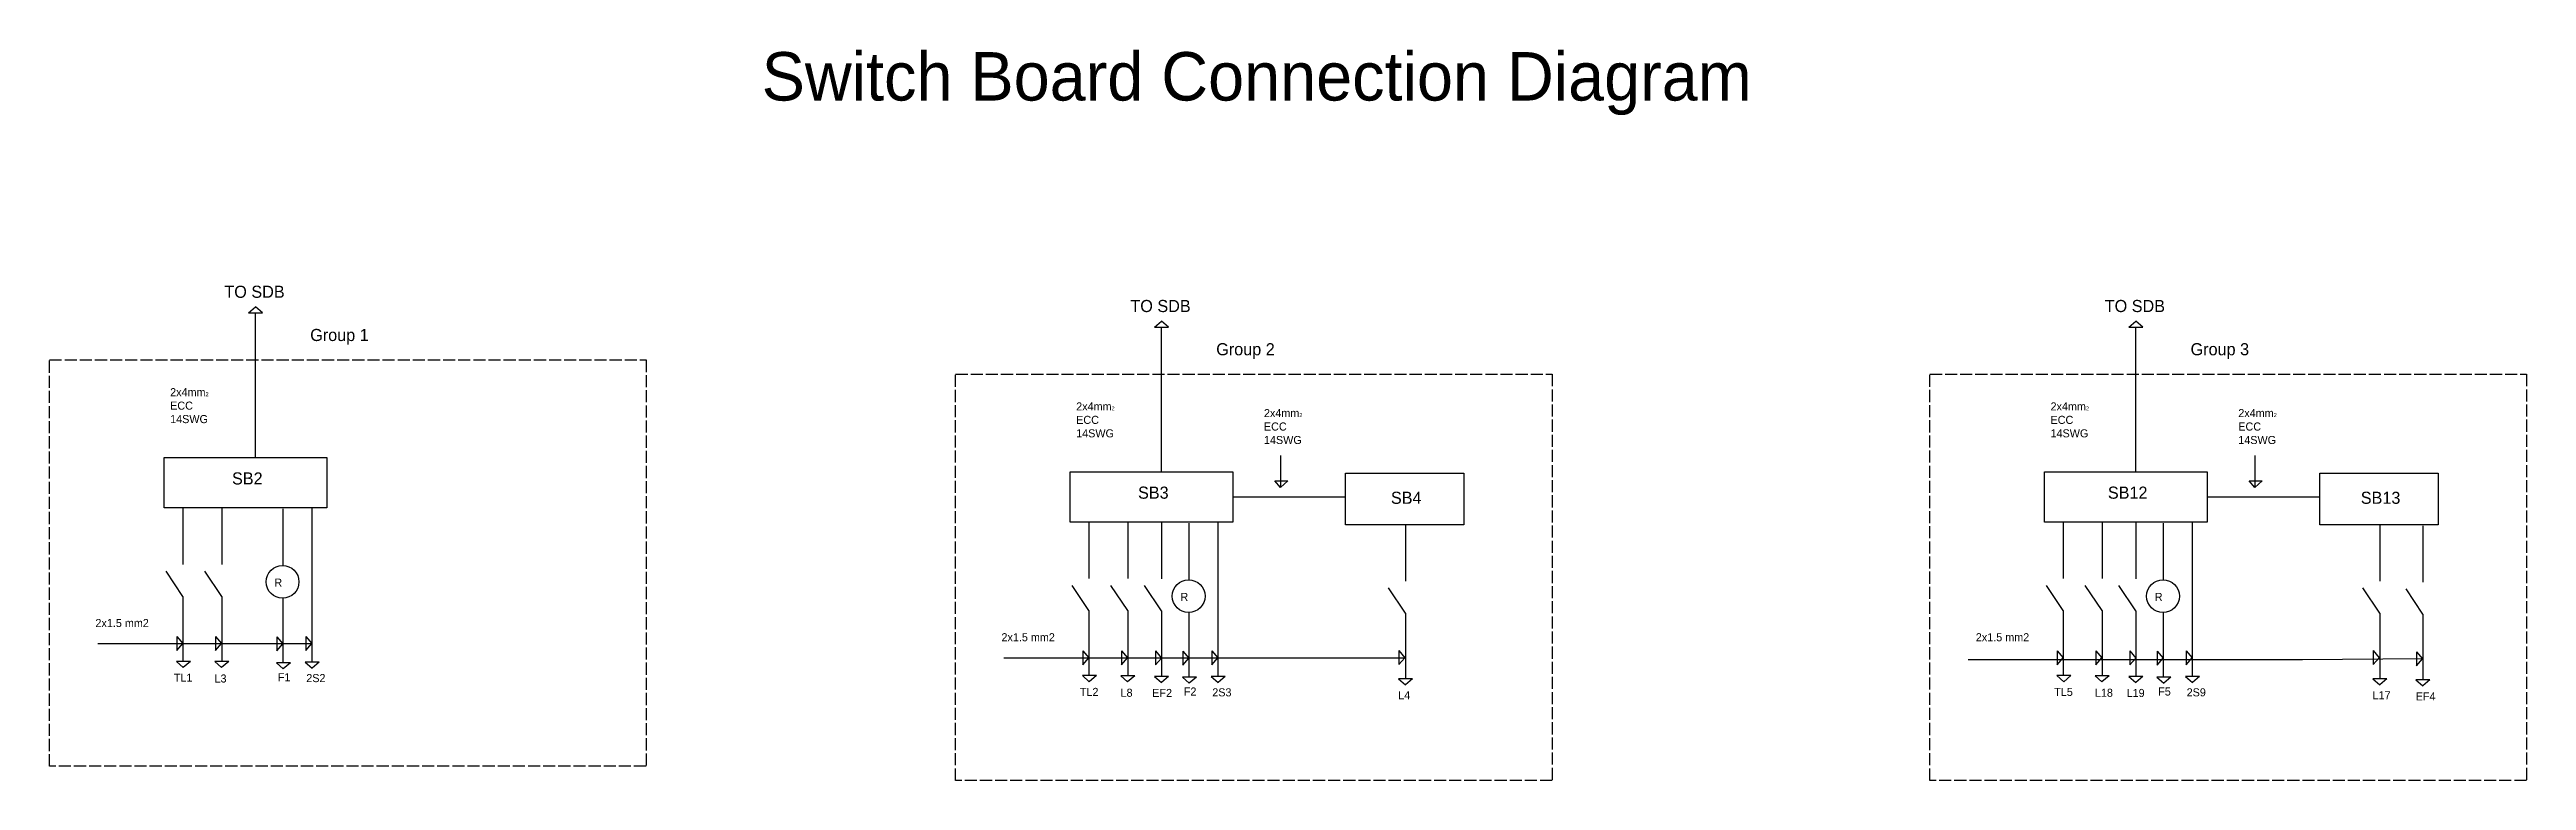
# Model space of a CAD drawing. Header units: inches. Extents: x -314 to 8022, y -1040 to 1104.
# Drawn here: x 5105 to 7560, y 380 to 1104 of the extents above; entities that cross this region are included whole.
import ezdxf

# ---------------------------------------------------------------- set-up
doc = ezdxf.new("R2010")
doc.units = ezdxf.units.IN
doc.header["$MEASUREMENT"] = 0
doc.linetypes.add('ACAD_ISO02W100', pattern=[15, 12, -3])

msp = doc.modelspace()

# ---------------------------------------------------------------- texts
for s, insert, char_height, width, attachment_point in [('Switch Board Connection Diagram', (5811, 1101.5), 48, 1867, 1), ('TO SDB', (5308.39, 863.9), 12, 90.7986, 5), ('TO SDB', (6206.24, 849.78), 12, 90.7986, 5), ('TO SDB', (7171.8, 849.78), 12, 90.7986, 5), ('Group 1', (5392.58, 819.33), 12, 90.7986, 5), ('Group 2', (6290.43, 805.21), 12, 90.7986, 5), ('Group 3', (7255.99, 805.21), 12, 90.7986, 5), ('2x4mm{\\H0.5x;2\\P}ECC\\P14SWG', (5224.8, 768.45), 8, 90.7986, 1), ('2x4mm{\\H0.5x;2\\P}ECC\\P14SWG', (6122.64, 754.33), 8, 90.7986, 1), ('2x4mm{\\H0.5x;2\\P}ECC\\P14SWG', (6308.71, 747.74), 8, 90.7986, 1), ('2x4mm{\\H0.5x;2\\P}ECC\\P14SWG', (7088.21, 754.33), 8, 90.7986, 1), ('2x4mm{\\H0.5x;2\\P}ECC\\P14SWG', (7274.27, 747.74), 8, 90.7986, 1), ('SB2', (5301.26, 678.89), 12, 90.7986, 5), ('SB3', (6199.1, 664.78), 12, 90.7986, 5), ('SB4', (6449.72, 659.71), 12, 90.7986, 5), ('SB12', (7164.66, 664.78), 12, 90.7986, 5), ('SB13', (7415.28, 659.71), 12, 90.7986, 5), ('R', (5328.09, 579.68), 8, 90.7986, 1), ('R', (6225.93, 565.56), 8, 90.7986, 1), ('R', (7191.5, 565.56), 8, 90.7986, 1), ('2x1.5 mm2', (5150.76, 539.67), 8, 90.7986, 1), ('2x1.5 mm2', (6048.61, 525.55), 8, 90.7986, 1), ('2x1.5 mm2', (7014.17, 525.55), 8, 90.7986, 1), ('TL1', (5228.46, 485.5), 8, 90.7986, 1), ('L3', (5268.77, 484.68), 8, 90.7986, 1), ('F1', (5331.48, 485.9), 8, 90.7986, 1), ('2S2', (5359.68, 485.08), 8, 90.7986, 1), ('TL2', (6126.31, 471.38), 8, 90.7986, 1), ('L8', (6166.62, 470.56), 8, 90.7986, 1), ('EF2', (6198.05, 470.33), 8, 90.7986, 1), ('F2', (6229.32, 471.78), 8, 90.7986, 1), ('2S3', (6257.52, 470.96), 8, 90.7986, 1), ('L4', (6441.77, 468.09), 8, 90.7986, 1), ('TL5', (7091.87, 471.38), 8, 90.7986, 1), ('L18', (7132.18, 470.56), 8, 90.7986, 1), ('L19', (7163.61, 470.33), 8, 90.7986, 1), ('F5', (7194.89, 471.78), 8, 90.7986, 1), ('2S9', (7223.09, 470.96), 8, 90.7986, 1), ('L17', (7407.33, 468.09), 8, 90.7986, 1), ('EF4', (7450.08, 466.96), 8, 90.7986, 1)]:
    msp.add_mtext(s, dxfattribs=dict(insert=insert, char_height=char_height, width=width, attachment_point=attachment_point))

# ---------------------------------------------------------------- linework, layer by layer
for p, q in [((5302.32, 842.93), (5309.33, 848.91)), ((5302.32, 842.93), (5316.15, 842.93)), ((5316.15, 842.93), (5309.33, 848.91)), ((5309.33, 699.6), (5309.33, 842.89)), ((6200.16, 828.81), (6207.18, 834.79)), ((6213.99, 828.81), (6207.18, 834.79)), ((7165.72, 828.81), (7172.74, 834.79)), ((7179.55, 828.81), (7172.74, 834.79)), ((6200.16, 828.81), (6213.99, 828.81)), ((6207.18, 685.48), (6207.18, 828.77)), ((7165.72, 828.81), (7179.55, 828.81)), ((7172.74, 685.48), (7172.74, 828.77)), ((6325.09, 701.54), (6325.09, 669.92)), ((7290.65, 701.54), (7290.65, 669.92)), ((6325.09, 669.92), (6319.5, 676.62)), ((6319.5, 676.62), (6332.54, 676.62)), ((6332.54, 676.62), (6325.09, 669.92)), ((7290.65, 669.92), (7285.07, 676.62)), ((7285.07, 676.62), (7298.1, 676.62)), ((7298.1, 676.62), (7290.65, 669.92)), ((5237.48, 649.8), (5237.48, 593.8)), ((5275.9, 649.8), (5275.9, 593.8)), ((5336.48, 648.69), (5336.48, 592.69)), ((5365.27, 649.51), (5365.27, 593.51)), ((6277.88, 660.58), (6389.5, 660.58)), ((7243.44, 660.58), (7355.06, 660.58)), ((6135.32, 635.68), (6135.32, 579.68)), ((6173.75, 635.68), (6173.75, 579.68)), ((6207.18, 635.39), (6207.18, 579.39)), ((6234.32, 634.57), (6234.32, 578.57)), ((6263.12, 635.39), (6263.12, 579.39)), ((6448.9, 633.2), (6448.9, 577.2)), ((7100.89, 635.68), (7100.89, 579.68)), ((7139.31, 635.68), (7139.31, 579.68)), ((7172.74, 635.39), (7172.74, 579.39)), ((7199.89, 634.57), (7199.89, 578.57)), ((7228.68, 635.39), (7228.68, 579.39)), ((7414.47, 633.2), (7414.47, 577.2)), ((7457.22, 632.07), (7457.22, 576.07)), ((5365.27, 593.51), (5365.27, 561.8)), ((5237.48, 562.08), (5220.77, 587.12)), ((5275.9, 562.08), (5259.2, 587.12)), ((6135.32, 547.96), (6118.62, 573)), ((6173.75, 547.96), (6157.04, 573)), ((6207.18, 547.68), (6190.47, 572.72)), ((6263.12, 579.39), (6263.12, 547.68)), ((6448.9, 545.49), (6432.2, 570.53)), ((7100.89, 547.96), (7084.18, 573)), ((7139.31, 547.96), (7122.61, 573)), ((7172.74, 547.68), (7156.04, 572.72)), ((7228.68, 579.39), (7228.68, 547.68)), ((7414.47, 545.49), (7397.76, 570.53)), ((7457.22, 544.36), (7440.51, 569.39)), ((5237.48, 562.08), (5237.48, 497.82)), ((5275.9, 562.08), (5275.9, 497.82)), ((5336.48, 560.98), (5336.48, 496.72)), ((5365.27, 561.8), (5365.27, 497.54)), ((6135.32, 547.96), (6135.32, 483.7)), ((6173.75, 547.96), (6173.75, 483.7)), ((6207.18, 547.68), (6207.18, 483.42)), ((6234.32, 546.86), (6234.32, 482.6)), ((6263.12, 547.68), (6263.12, 483.42)), ((6448.9, 545.49), (6448.9, 481.23)), ((7100.89, 547.96), (7100.89, 483.7)), ((7139.31, 547.96), (7139.31, 483.7)), ((7172.74, 547.68), (7172.74, 483.42)), ((7199.89, 546.86), (7199.89, 482.6)), ((7228.68, 547.68), (7228.68, 483.42)), ((7414.47, 545.49), (7414.47, 481.23)), ((7457.22, 544.36), (7457.22, 480.1)), ((5231.51, 522.26), (5237.48, 515.24)), ((5231.51, 522.26), (5231.51, 508.43)), ((5269.79, 522.26), (5275.76, 515.24)), ((5269.79, 522.26), (5269.79, 508.43)), ((5330.47, 521.92), (5336.44, 514.9)), ((5330.47, 521.92), (5330.47, 508.08)), ((5359.35, 522.26), (5365.32, 515.24)), ((5359.35, 522.26), (5359.35, 508.43)), ((5153.19, 515.24), (5365.32, 515.24)), ((5244.84, 497.62), (5231, 497.62)), ((5231, 497.62), (5237.82, 491.65)), ((5231.51, 508.43), (5237.48, 515.24)), ((5244.84, 497.62), (5237.82, 491.65)), ((5282.79, 497.38), (5268.96, 497.38)), ((5268.96, 497.38), (5275.78, 491.41)), ((5269.79, 508.43), (5275.76, 515.24)), ((5282.79, 497.38), (5275.78, 491.41)), ((5343.96, 496.17), (5330.12, 496.17)), ((5330.12, 496.17), (5336.94, 490.2)), ((5330.47, 508.08), (5336.44, 514.9)), ((5343.96, 496.17), (5336.94, 490.2)), ((5372.48, 496.89), (5358.65, 496.89)), ((5358.65, 496.89), (5365.47, 490.92)), ((5359.35, 508.43), (5365.32, 515.24)), ((5372.48, 496.89), (5365.47, 490.92)), ((6051.03, 501.12), (6448.9, 501.12)), ((6129.35, 508.14), (6135.32, 501.12)), ((6129.35, 508.14), (6129.35, 494.31)), ((6129.35, 494.31), (6135.32, 501.12)), ((6167.64, 508.14), (6173.61, 501.12)), ((6167.64, 508.14), (6167.64, 494.31)), ((6167.64, 494.31), (6173.61, 501.12)), ((6201.31, 507.97), (6207.28, 500.95)), ((6201.31, 507.97), (6201.31, 494.14)), ((6201.31, 494.14), (6207.28, 500.95)), ((6228.31, 507.8), (6234.28, 500.78)), ((6228.31, 507.8), (6228.31, 493.97)), ((6228.31, 493.97), (6234.28, 500.78)), ((6257.2, 508.14), (6263.17, 501.12)), ((6257.2, 508.14), (6257.2, 494.31)), ((6257.2, 494.31), (6263.17, 501.12)), ((6442.51, 508.27), (6448.48, 501.25)), ((6442.51, 508.27), (6442.51, 494.44)), ((6442.51, 494.44), (6448.48, 501.25)), ((7006.47, 499.66), (7337.87, 499.66)), ((7094.92, 508.14), (7100.89, 501.12)), ((7094.92, 508.14), (7094.92, 494.31)), ((7094.92, 494.31), (7100.89, 501.12)), ((7133.2, 508.14), (7139.17, 501.12)), ((7133.2, 508.14), (7133.2, 494.31)), ((7133.2, 494.31), (7139.17, 501.12)), ((7166.87, 507.97), (7172.84, 500.95)), ((7166.87, 507.97), (7166.87, 494.14)), ((7166.87, 494.14), (7172.84, 500.95)), ((7193.87, 507.8), (7199.85, 500.78)), ((7193.87, 507.8), (7193.87, 493.97)), ((7193.87, 493.97), (7199.85, 500.78)), ((7222.76, 508.14), (7228.73, 501.12)), ((7222.76, 508.14), (7222.76, 494.31)), ((7222.76, 494.31), (7228.73, 501.12)), ((7337.87, 499.66), (7457.22, 500.6)), ((7408.07, 508.27), (7414.04, 501.25)), ((7408.07, 508.27), (7408.07, 494.44)), ((7408.07, 494.44), (7414.04, 501.25)), ((7450.82, 507.13), (7456.79, 500.12)), ((7450.82, 507.13), (7450.82, 493.3)), ((7450.82, 493.3), (7456.79, 500.12)), ((6142.68, 483.5), (6128.85, 483.5)), ((6128.85, 483.5), (6135.66, 477.53)), ((6142.68, 483.5), (6135.66, 477.53)), ((6180.64, 483.26), (6166.8, 483.26)), ((6166.8, 483.26), (6173.62, 477.29)), ((6180.64, 483.26), (6173.62, 477.29)), ((6214.24, 482.77), (6200.41, 482.77)), ((6200.41, 482.77), (6207.22, 476.8)), ((6214.24, 482.77), (6207.22, 476.8)), ((6241.8, 482.05), (6227.97, 482.05)), ((6227.97, 482.05), (6234.78, 476.08)), ((6241.8, 482.05), (6234.78, 476.08)), ((6270.33, 482.77), (6256.5, 482.77)), ((6256.5, 482.77), (6263.31, 476.8)), ((6270.33, 482.77), (6263.31, 476.8)), ((6455.85, 480.36), (6442.02, 480.36)), ((6442.02, 480.36), (6448.84, 474.39)), ((6455.85, 480.36), (6448.84, 474.39)), ((7108.24, 483.5), (7094.41, 483.5)), ((7094.41, 483.5), (7101.23, 477.53)), ((7108.24, 483.5), (7101.23, 477.53)), ((7146.2, 483.26), (7132.37, 483.26)), ((7132.37, 483.26), (7139.18, 477.29)), ((7146.2, 483.26), (7139.18, 477.29)), ((7179.8, 482.77), (7165.97, 482.77)), ((7165.97, 482.77), (7172.79, 476.8)), ((7179.8, 482.77), (7172.79, 476.8)), ((7207.36, 482.05), (7193.53, 482.05)), ((7193.53, 482.05), (7200.35, 476.08)), ((7207.36, 482.05), (7200.35, 476.08)), ((7235.89, 482.77), (7222.06, 482.77)), ((7222.06, 482.77), (7228.87, 476.8)), ((7235.89, 482.77), (7228.87, 476.8)), ((7421.42, 480.36), (7407.59, 480.36)), ((7407.59, 480.36), (7414.4, 474.39)), ((7421.42, 480.36), (7414.4, 474.39)), ((7464.17, 479.23), (7450.34, 479.23)), ((7450.34, 479.23), (7457.15, 473.25)), ((7464.17, 479.23), (7457.15, 473.25))]:
    msp.add_line(p, q)
at = {"linetype": 'ACAD_ISO02W100'}
for points in [[(5105.27, 796.39), (5696.44, 796.39), (5696.44, 393.73), (5105.27, 393.73)], [(6003.12, 782.27), (6594.29, 782.27), (6594.29, 379.61), (6003.12, 379.61)], [(6968.68, 782.27), (7559.85, 782.27), (7559.85, 379.61), (6968.68, 379.61)]]:
    msp.add_lwpolyline(points, close=True, dxfattribs=at)
for points in [[(5218.82, 699.6), (5380.03, 699.6), (5380.03, 649.8), (5218.82, 649.8)], [(6116.66, 685.48), (6277.88, 685.48), (6277.88, 635.68), (6116.66, 635.68)], [(6389.5, 684.23), (6506.88, 684.23), (6506.88, 632.82), (6389.5, 632.82)], [(7082.23, 685.48), (7243.44, 685.48), (7243.44, 635.68), (7082.23, 635.68)], [(7355.06, 684.23), (7472.45, 684.23), (7472.45, 632.82), (7355.06, 632.82)]]:
    msp.add_lwpolyline(points, close=True)
for centre in [(5336.23, 576.44), (6234.07, 562.32), (7199.64, 562.32)]:
    msp.add_circle(centre, 16.25)

msp.set_redraw_order([(e.dxf.handle, doc.entitydb.next_handle()) for e in msp.query("TEXT MTEXT ATTDEF DIMENSION ARC_DIMENSION")])  # texts and dimensions are drawn at this point

doc.saveas('drawing.dxf')
